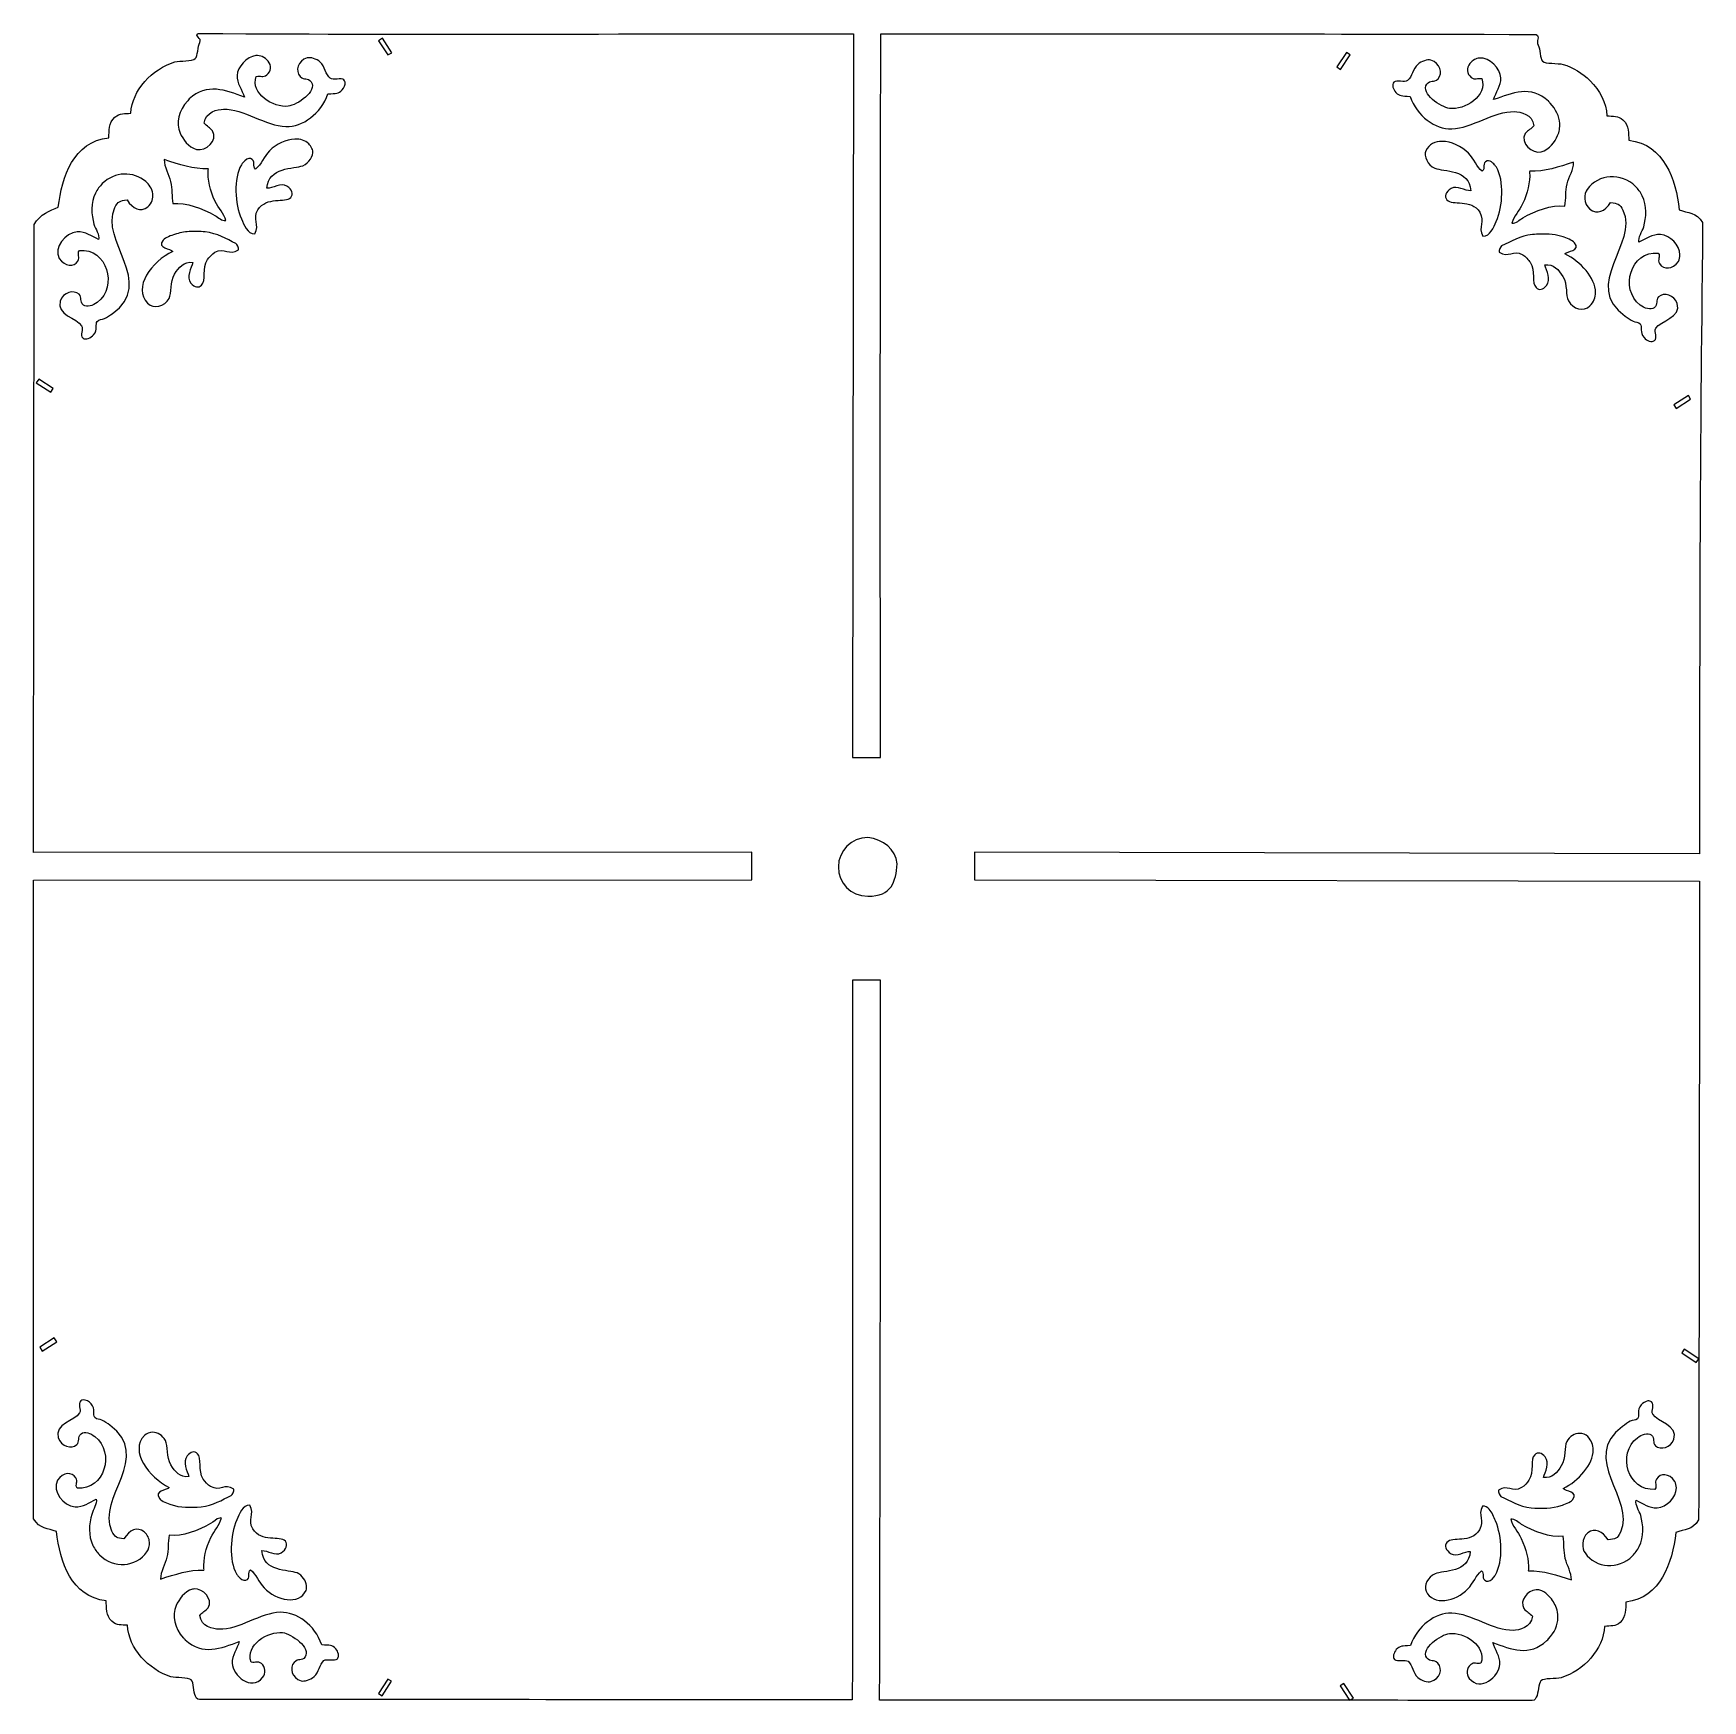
# Model space of a CAD drawing. Header units: centimetres. Extents: x -5.19 to 2.75, y 1.09 to 9.02.
import ezdxf

# ---------------------------------------------------------------- set-up
doc = ezdxf.new("R2010")
doc.units = ezdxf.units.CM
doc.header["$MEASUREMENT"] = 0
doc.layers.add('Layer 1', color=7, linetype='Continuous')

msp = doc.modelspace()

# ---------------------------------------------------------------- linework, layer by layer
at = {"layer": 'Layer 1', "color": 30}
for points, knots in [([(-4.40218, 9.02255), (-4.4221, 9.01141), (-4.38243, 8.99874), (-4.39391, 8.97956), (-4.39391, 8.97956), (-4.40521, 8.96069), (-4.40259, 8.91486), (-4.41541, 8.90266), (-4.41541, 8.90266), (-4.42934, 8.88941), (-4.48812, 8.89336), (-4.51298, 8.88695), (-4.51298, 8.88695), (-4.62125, 8.85305), (-4.71624, 8.75297), (-4.72216, 8.64304), (-4.72216, 8.64304), (-4.75005, 8.64016), (-4.77504, 8.64502), (-4.79823, 8.62402), (-4.79823, 8.62402), (-4.82824, 8.59685), (-4.82477, 8.55749), (-4.82717, 8.52646), (-4.82717, 8.52646), (-4.99541, 8.50712), (-5.04928, 8.34145), (-5.06695, 8.19656), (-5.06695, 8.19656), (-5.10697, 8.1785), (-5.15235, 8.16503), (-5.18188, 8.11387), (-5.18188, 8.11387), (-5.18188, 8.11387), (-5.18436, 5.12739), (-5.18436, 5.12739), (-5.18436, 5.12739), (-5.18436, 5.12739), (-1.76875, 5.12987), (-1.76875, 5.12987), (-1.76875, 5.12987), (-1.76875, 5.12987), (-1.76875, 4.99758), (-1.76875, 4.99758), (-1.76875, 4.99758), (-1.76875, 4.99758), (-5.18436, 4.99675), (-5.18436, 4.99675), (-5.18436, 4.99675), (-5.18558, 3.30841), (-5.18517, 3.17894), (-5.18436, 1.95983), (-5.18436, 1.95983), (-5.15536, 1.90872), (-5.11542, 1.91673), (-5.07604, 1.89865), (-5.07604, 1.89865), (-5.05885, 1.75397), (-5.00518, 1.58912), (-4.83957, 1.56957), (-4.83957, 1.56957), (-4.83726, 1.53859), (-4.84179, 1.49918), (-4.81229, 1.47201), (-4.81229, 1.47201), (-4.78949, 1.45101), (-4.76533, 1.4559), (-4.73787, 1.45299), (-4.73787, 1.45299), (-4.73219, 1.34324), (-4.63854, 1.24225), (-4.53199, 1.20825), (-4.53199, 1.20825), (-4.50753, 1.20182), (-4.44812, 1.20661), (-4.43443, 1.19337), (-4.43443, 1.19337), (-4.42183, 1.18117), (-4.42568, 1.13532), (-4.41458, 1.11647), (-4.41458, 1.11647), (-4.406, 1.10001), (-4.40664, 1.09995), (-4.38068, 1.09993), (-4.38068, 1.09993), (-3.08214, 1.10004), (-2.97433, 1.09945), (-1.29085, 1.09828), (-1.29085, 1.09828), (-1.28913, 2.93399), (-1.28916, 3.72925), (-1.28919, 4.52133), (-1.28919, 4.52133), (-1.28919, 4.52133), (-1.1569, 4.52133), (-1.1569, 4.52133), (-1.1569, 4.52133), (-1.1569, 2.93383), (-1.15732, 2.80113), (-1.16104, 1.09745), (-1.16104, 1.09745), (0.00857, 1.09657), (0.49781, 1.09708), (1.07387, 1.09663), (1.07387, 1.09663), (1.07387, 1.09663), (1.03005, 1.16525), (1.03005, 1.16525), (1.03005, 1.16525), (1.03005, 1.16525), (1.04741, 1.176), (1.04741, 1.176), (1.04741, 1.176), (1.04741, 1.176), (1.09206, 1.10655), (1.09206, 1.10655), (1.09206, 1.10655), (1.09206, 1.10655), (1.07387, 1.09663), (1.07387, 1.09663), (1.07387, 1.09663), (1.32697, 1.09642), (1.5316, 1.09558), (1.92798, 1.09497), (1.92798, 1.09497), (1.95393, 1.09495), (1.95327, 1.09505), (1.96188, 1.11151), (1.96188, 1.11151), (1.973, 1.13035), (1.97158, 1.17706), (1.9842, 1.18923), (1.9842, 1.18923), (1.99792, 1.20245), (2.05564, 1.19689), (2.08011, 1.20329), (2.08011, 1.20329), (2.18671, 1.23713), (2.28098, 1.33829), (2.28682, 1.44803), (2.28682, 1.44803), (2.31427, 1.4509), (2.3384, 1.44608), (2.36123, 1.46704), (2.36123, 1.46704), (2.39078, 1.49418), (2.38616, 1.53281), (2.38852, 1.56378), (2.38852, 1.56378), (2.55415, 1.58309), (2.60842, 1.74904), (2.62581, 1.89368), (2.62581, 1.89368), (2.66522, 1.91171), (2.70506, 1.90298), (2.73413, 1.95404), (2.73413, 1.95404), (2.73671, 3.17315), (2.73703, 3.30262), (2.73826, 4.99096), (2.73826, 4.99096), (2.73826, 4.99096), (-0.71042, 4.99758), (-0.71042, 4.99758), (-0.71042, 4.99758), (-0.71042, 4.99758), (-0.71042, 5.12987), (-0.71042, 5.12987), (-0.71042, 5.12987), (-0.71042, 5.12987), (2.73826, 5.1216), (2.73826, 5.1216), (2.73826, 5.1216), (2.73939, 6.68007), (2.73963, 6.80935), (2.75314, 8.12297), (2.75314, 8.12297), (2.7237, 8.17417), (2.68235, 8.16604), (2.64235, 8.18415), (2.64235, 8.18415), (2.62489, 8.32908), (2.57078, 8.49447), (2.40257, 8.51406), (2.40257, 8.51406), (2.40022, 8.54509), (2.40443, 8.58357), (2.37446, 8.61079), (2.37446, 8.61079), (2.35131, 8.63183), (2.32628, 8.62772), (2.29839, 8.63064), (2.29839, 8.63064), (2.29515, 8.69248), (2.26422, 8.75171), (2.21819, 8.79766), (2.21819, 8.79766), (2.18239, 8.83339), (2.13655, 8.86048), (2.08921, 8.87538), (2.08921, 8.87538), (2.06436, 8.88182), (2.00555, 8.87699), (1.99164, 8.89026), (1.99164, 8.89026), (1.97884, 8.90247), (1.98224, 8.94827), (1.97097, 8.96715), (1.97097, 8.96715), (1.95952, 8.98635), (1.98178, 9.00642), (1.96188, 9.01759), (1.96188, 9.01759), (0.55414, 9.02171), (0.5331, 9.01884), (-1.15525, 9.02007), (-1.15525, 9.02007), (-1.15877, 7.84132), (-1.15768, 6.14417), (-1.1569, 5.57966), (-1.1569, 5.57966), (-1.1569, 5.57966), (-1.28919, 5.57966), (-1.28919, 5.57966), (-1.28919, 5.57966), (-1.28919, 5.57966), (-1.28506, 9.02007), (-1.28506, 9.02007), (-1.28506, 9.02007), (-2.9734, 9.0213), (-3.1206, 9.01441), (-4.40218, 9.02255)], [0, 0, 0, 0, 0.0169492, 0.0169492, 0.0169492, 0.0169492, 0.0338983, 0.0338983, 0.0338983, 0.0338983, 0.0508475, 0.0508475, 0.0508475, 0.0508475, 0.0677966, 0.0677966, 0.0677966, 0.0677966, 0.0847458, 0.0847458, 0.0847458, 0.0847458, 0.1016949, 0.1016949, 0.1016949, 0.1016949, 0.1186441, 0.1186441, 0.1186441, 0.1186441, 0.1355932, 0.1355932, 0.1355932, 0.1355932, 0.1525424, 0.1525424, 0.1525424, 0.1525424, 0.1694915, 0.1694915, 0.1694915, 0.1694915, 0.1864407, 0.1864407, 0.1864407, 0.1864407, 0.2033898, 0.2033898, 0.2033898, 0.2033898, 0.220339, 0.220339, 0.220339, 0.220339, 0.2372881, 0.2372881, 0.2372881, 0.2372881, 0.2542373, 0.2542373, 0.2542373, 0.2542373, 0.2711864, 0.2711864, 0.2711864, 0.2711864, 0.2881356, 0.2881356, 0.2881356, 0.2881356, 0.3050847, 0.3050847, 0.3050847, 0.3050847, 0.3220339, 0.3220339, 0.3220339, 0.3220339, 0.3389831, 0.3389831, 0.3389831, 0.3389831, 0.3559322, 0.3559322, 0.3559322, 0.3559322, 0.3728814, 0.3728814, 0.3728814, 0.3728814, 0.3898305, 0.3898305, 0.3898305, 0.3898305, 0.4067797, 0.4067797, 0.4067797, 0.4067797, 0.4237288, 0.4237288, 0.4237288, 0.4237288, 0.440678, 0.440678, 0.440678, 0.440678, 0.4576271, 0.4576271, 0.4576271, 0.4576271, 0.4745763, 0.4745763, 0.4745763, 0.4745763, 0.4915254, 0.4915254, 0.4915254, 0.4915254, 0.5084746, 0.5084746, 0.5084746, 0.5084746, 0.5254237, 0.5254237, 0.5254237, 0.5254237, 0.5423729, 0.5423729, 0.5423729, 0.5423729, 0.559322, 0.559322, 0.559322, 0.559322, 0.5762712, 0.5762712, 0.5762712, 0.5762712, 0.5932203, 0.5932203, 0.5932203, 0.5932203, 0.6101695, 0.6101695, 0.6101695, 0.6101695, 0.6271186, 0.6271186, 0.6271186, 0.6271186, 0.6440678, 0.6440678, 0.6440678, 0.6440678, 0.6610169, 0.6610169, 0.6610169, 0.6610169, 0.6779661, 0.6779661, 0.6779661, 0.6779661, 0.6949153, 0.6949153, 0.6949153, 0.6949153, 0.7118644, 0.7118644, 0.7118644, 0.7118644, 0.7288136, 0.7288136, 0.7288136, 0.7288136, 0.7457627, 0.7457627, 0.7457627, 0.7457627, 0.7627119, 0.7627119, 0.7627119, 0.7627119, 0.779661, 0.779661, 0.779661, 0.779661, 0.7966102, 0.7966102, 0.7966102, 0.7966102, 0.8135593, 0.8135593, 0.8135593, 0.8135593, 0.8305085, 0.8305085, 0.8305085, 0.8305085, 0.8474576, 0.8474576, 0.8474576, 0.8474576, 0.8644068, 0.8644068, 0.8644068, 0.8644068, 0.8813559, 0.8813559, 0.8813559, 0.8813559, 0.8983051, 0.8983051, 0.8983051, 0.8983051, 0.9152542, 0.9152542, 0.9152542, 0.9152542, 0.9322034, 0.9322034, 0.9322034, 0.9322034, 0.9491525, 0.9491525, 0.9491525, 0.9491525, 0.9661017, 0.9661017, 0.9661017, 0.9661017, 1, 1, 1, 1]), ([(-3.52575, 9.00023), (-3.52575, 9.00023), (-3.48027, 8.93077), (-3.48027, 8.93077), (-3.48027, 8.93077), (-3.48027, 8.93077), (-3.49929, 8.92003), (-3.49929, 8.92003), (-3.49929, 8.92003), (-3.49929, 8.92003), (-3.54394, 8.98783), (-3.54394, 8.98783), (-3.54394, 8.98783), (-3.54394, 8.98783), (-3.52575, 9.00023), (-3.52575, 9.00023)], [0, 0, 0, 0, 0.2, 0.2, 0.2, 0.2, 0.4, 0.4, 0.4, 0.4, 0.6, 0.6, 0.6, 0.6, 1, 1, 1, 1]), ([(-4.12685, 8.91672), (-4.1066, 8.91884), (-4.08613, 8.91141), (-4.06897, 8.89026), (-4.06897, 8.89026), (-4.0527, 8.87021), (-4.054, 8.84159), (-4.07559, 8.82494), (-4.07559, 8.82494), (-4.0943, 8.81051), (-4.10402, 8.82355), (-4.12602, 8.81833), (-4.12602, 8.81833), (-4.15556, 8.73597), (-4.04327, 8.66789), (-3.97389, 8.67611), (-3.97389, 8.67611), (-3.93236, 8.68104), (-3.83291, 8.74798), (-3.86475, 8.79187), (-3.86475, 8.79187), (-3.882, 8.81565), (-3.89586, 8.79651), (-3.91684, 8.81833), (-3.91684, 8.81833), (-3.94262, 8.84515), (-3.92684, 8.89328), (-3.88376, 8.90597), (-3.88376, 8.90597), (-3.86864, 8.91041), (-3.83908, 8.90162), (-3.82175, 8.88613), (-3.82175, 8.88613), (-3.79851, 8.86535), (-3.79569, 8.82669), (-3.7738, 8.80923), (-3.7738, 8.80923), (-3.76005, 8.79827), (-3.72113, 8.81338), (-3.70848, 8.80096), (-3.70848, 8.80096), (-3.70574, 8.79827), (-3.70417, 8.79496), (-3.70352, 8.79104), (-3.70352, 8.79104), (-3.70154, 8.77928), (-3.70762, 8.76369), (-3.71674, 8.75383), (-3.71674, 8.75383), (-3.73554, 8.73354), (-3.74478, 8.73828), (-3.78454, 8.73482), (-3.78454, 8.73482), (-3.81788, 8.63964), (-3.90554, 8.57733), (-3.98464, 8.57938), (-3.98464, 8.57938), (-4.07903, 8.58181), (-4.18868, 8.66575), (-4.28064, 8.66206), (-4.28064, 8.66206), (-4.31016, 8.66086), (-4.36619, 8.65123), (-4.37324, 8.59591), (-4.37324, 8.59591), (-4.35947, 8.57934), (-4.34732, 8.57527), (-4.33355, 8.5587), (-4.33355, 8.5587), (-4.30706, 8.51334), (-4.36597, 8.45957), (-4.40962, 8.47106), (-4.40962, 8.47106), (-4.44827, 8.48124), (-4.47497, 8.51986), (-4.48734, 8.54796), (-4.48734, 8.54796), (-4.50838, 8.59572), (-4.49465, 8.65643), (-4.45179, 8.70174), (-4.45179, 8.70174), (-4.44892, 8.70476), (-4.44746, 8.70795), (-4.44435, 8.71084), (-4.44435, 8.71084), (-4.36037, 8.78808), (-4.27189, 8.75266), (-4.18225, 8.71993), (-4.18225, 8.71993), (-4.19201, 8.754), (-4.21865, 8.78569), (-4.21697, 8.82246), (-4.21697, 8.82246), (-4.21514, 8.86284), (-4.1714, 8.91205), (-4.12685, 8.91672)], [0, 0, 0, 0, 0.04, 0.04, 0.04, 0.04, 0.08, 0.08, 0.08, 0.08, 0.12, 0.12, 0.12, 0.12, 0.16, 0.16, 0.16, 0.16, 0.2, 0.2, 0.2, 0.2, 0.24, 0.24, 0.24, 0.24, 0.28, 0.28, 0.28, 0.28, 0.32, 0.32, 0.32, 0.32, 0.36, 0.36, 0.36, 0.36, 0.4, 0.4, 0.4, 0.4, 0.44, 0.44, 0.44, 0.44, 0.48, 0.48, 0.48, 0.48, 0.52, 0.52, 0.52, 0.52, 0.56, 0.56, 0.56, 0.56, 0.6, 0.6, 0.6, 0.6, 0.64, 0.64, 0.64, 0.64, 0.68, 0.68, 0.68, 0.68, 0.72, 0.72, 0.72, 0.72, 0.76, 0.76, 0.76, 0.76, 0.8, 0.8, 0.8, 0.8, 0.84, 0.84, 0.84, 0.84, 0.88, 0.88, 0.88, 0.88, 0.92, 0.92, 0.92, 0.92, 1, 1, 1, 1]), ([(1.05981, 8.93243), (1.05981, 8.93243), (1.07717, 8.92003), (1.07717, 8.92003), (1.07717, 8.92003), (1.07717, 8.92003), (1.0317, 8.8514), (1.0317, 8.8514), (1.0317, 8.8514), (1.0317, 8.8514), (1.01351, 8.86298), (1.01351, 8.86298), (1.01351, 8.86298), (1.01351, 8.86298), (1.05981, 8.93243), (1.05981, 8.93243)], [0, 0, 0, 0, 0.2, 0.2, 0.2, 0.2, 0.4, 0.4, 0.4, 0.4, 0.6, 0.6, 0.6, 0.6, 1, 1, 1, 1]), ([(1.6915, 8.90514), (1.74032, 8.90926), (1.79209, 8.85494), (1.79403, 8.81089), (1.79403, 8.81089), (1.79565, 8.77412), (1.76912, 8.74159), (1.7593, 8.70753), (1.7593, 8.70753), (1.84899, 8.74013), (1.93588, 8.77745), (2.01975, 8.70009), (2.01975, 8.70009), (2.02288, 8.69722), (2.02599, 8.69319), (2.02885, 8.69017), (2.02885, 8.69017), (2.05559, 8.66181), (2.07121, 8.62778), (2.0735, 8.59426), (2.0735, 8.59426), (2.07487, 8.57415), (2.07149, 8.55428), (2.06357, 8.53638), (2.06357, 8.53638), (2.05116, 8.5083), (2.02451, 8.46961), (1.98585, 8.45949), (1.98585, 8.45949), (1.94218, 8.44805), (1.88322, 8.5018), (1.90979, 8.54713), (1.90979, 8.54713), (1.92358, 8.56368), (1.93733, 8.56696), (1.95113, 8.58351), (1.95113, 8.58351), (1.94415, 8.63883), (1.88639, 8.64924), (1.85687, 8.65048), (1.85687, 8.65048), (1.76491, 8.65431), (1.65443, 8.57093), (1.56004, 8.56863), (1.56004, 8.56863), (1.48095, 8.5667), (1.39479, 8.62802), (1.3616, 8.72324), (1.3616, 8.72324), (1.32184, 8.72676), (1.31256, 8.72193), (1.2938, 8.74226), (1.2938, 8.74226), (1.28165, 8.75542), (1.27372, 8.77946), (1.28471, 8.79021), (1.28471, 8.79021), (1.29738, 8.80262), (1.33626, 8.78754), (1.35003, 8.79848), (1.35003, 8.79848), (1.37194, 8.81591), (1.3747, 8.85464), (1.39798, 8.87538), (1.39798, 8.87538), (1.41533, 8.89084), (1.4457, 8.89968), (1.46082, 8.89522), (1.46082, 8.89522), (1.50388, 8.88247), (1.52055, 8.83354), (1.49472, 8.80675), (1.49472, 8.80675), (1.47371, 8.78496), (1.45909, 8.80488), (1.4418, 8.78112), (1.4418, 8.78112), (1.4099, 8.73727), (1.5086, 8.67036), (1.55012, 8.66536), (1.55012, 8.66536), (1.61949, 8.65704), (1.7325, 8.72518), (1.70308, 8.80758), (1.70308, 8.80758), (1.68109, 8.81283), (1.67133, 8.79891), (1.65264, 8.81337), (1.65264, 8.81337), (1.63108, 8.83004), (1.62973, 8.85866), (1.64603, 8.87868), (1.64603, 8.87868), (1.65978, 8.89558), (1.67523, 8.90377), (1.6915, 8.90514)], [0, 0, 0, 0, 0.04, 0.04, 0.04, 0.04, 0.08, 0.08, 0.08, 0.08, 0.12, 0.12, 0.12, 0.12, 0.16, 0.16, 0.16, 0.16, 0.2, 0.2, 0.2, 0.2, 0.24, 0.24, 0.24, 0.24, 0.28, 0.28, 0.28, 0.28, 0.32, 0.32, 0.32, 0.32, 0.36, 0.36, 0.36, 0.36, 0.4, 0.4, 0.4, 0.4, 0.44, 0.44, 0.44, 0.44, 0.48, 0.48, 0.48, 0.48, 0.52, 0.52, 0.52, 0.52, 0.56, 0.56, 0.56, 0.56, 0.6, 0.6, 0.6, 0.6, 0.64, 0.64, 0.64, 0.64, 0.68, 0.68, 0.68, 0.68, 0.72, 0.72, 0.72, 0.72, 0.76, 0.76, 0.76, 0.76, 0.8, 0.8, 0.8, 0.8, 0.84, 0.84, 0.84, 0.84, 0.88, 0.88, 0.88, 0.88, 0.92, 0.92, 0.92, 0.92, 1, 1, 1, 1]), ([(-3.94164, 8.51984), (-3.9165, 8.5206), (-3.89284, 8.51377), (-3.87632, 8.49752), (-3.87632, 8.49752), (-3.87003, 8.49133), (-3.86473, 8.4843), (-3.86061, 8.4752), (-3.86061, 8.4752), (-3.85921, 8.47209), (-3.85778, 8.468), (-3.8573, 8.46445), (-3.8573, 8.46445), (-3.85396, 8.43955), (-3.87327, 8.40602), (-3.90443, 8.39334), (-3.90443, 8.39334), (-3.94577, 8.37652), (-4.06873, 8.38984), (-4.07476, 8.28585), (-4.07476, 8.28585), (-4.04804, 8.28467), (-4.00773, 8.31328), (-3.97967, 8.2966), (-3.97967, 8.2966), (-3.95357, 8.28109), (-3.94857, 8.25789), (-3.96148, 8.24286), (-3.96148, 8.24286), (-3.98659, 8.2137), (-4.0767, 8.25046), (-4.11775, 8.18333), (-4.11775, 8.18333), (-4.14547, 8.13799), (-4.10662, 8.11558), (-4.13264, 8.06923), (-4.13264, 8.06923), (-4.16768, 8.06989), (-4.18359, 8.11119), (-4.1963, 8.14033), (-4.1963, 8.14033), (-4.22764, 8.21218), (-4.23458, 8.33314), (-4.1963, 8.39747), (-4.1963, 8.39747), (-4.19423, 8.40096), (-4.19133, 8.40522), (-4.18803, 8.40905), (-4.18803, 8.40905), (-4.17813, 8.42053), (-4.16373, 8.43068), (-4.15248, 8.42724), (-4.15248, 8.42724), (-4.12528, 8.41891), (-4.14587, 8.38838), (-4.1285, 8.37763), (-4.1285, 8.37763), (-4.10161, 8.39844), (-4.08982, 8.43673), (-4.06236, 8.46445), (-4.06236, 8.46445), (-4.03036, 8.49673), (-3.98353, 8.51858), (-3.94164, 8.51984)], [0, 0, 0, 0, 0.0588235, 0.0588235, 0.0588235, 0.0588235, 0.1176471, 0.1176471, 0.1176471, 0.1176471, 0.1764706, 0.1764706, 0.1764706, 0.1764706, 0.2352941, 0.2352941, 0.2352941, 0.2352941, 0.2941176, 0.2941176, 0.2941176, 0.2941176, 0.3529412, 0.3529412, 0.3529412, 0.3529412, 0.4117647, 0.4117647, 0.4117647, 0.4117647, 0.4705882, 0.4705882, 0.4705882, 0.4705882, 0.5294118, 0.5294118, 0.5294118, 0.5294118, 0.5882353, 0.5882353, 0.5882353, 0.5882353, 0.6470588, 0.6470588, 0.6470588, 0.6470588, 0.7058824, 0.7058824, 0.7058824, 0.7058824, 0.7647059, 0.7647059, 0.7647059, 0.7647059, 0.8235294, 0.8235294, 0.8235294, 0.8235294, 0.8823529, 0.8823529, 0.8823529, 0.8823529, 1, 1, 1, 1]), ([(1.51456, 8.5091), (1.55749, 8.50885), (1.60655, 8.48612), (1.63941, 8.45287), (1.63941, 8.45287), (1.66684, 8.42512), (1.67787, 8.38773), (1.70473, 8.36688), (1.70473, 8.36688), (1.72212, 8.3776), (1.70149, 8.4082), (1.72871, 8.41649), (1.72871, 8.41649), (1.73715, 8.41906), (1.7472, 8.41342), (1.756, 8.40574), (1.756, 8.40574), (1.75893, 8.40318), (1.76097, 8.40035), (1.76344, 8.39747), (1.76344, 8.39747), (1.76673, 8.39364), (1.77046, 8.38939), (1.77253, 8.3859), (1.77253, 8.3859), (1.79162, 8.3537), (1.79905, 8.30758), (1.79816, 8.26022), (1.79816, 8.26022), (1.79728, 8.21286), (1.78743, 8.16466), (1.77171, 8.12876), (1.77171, 8.12876), (1.75895, 8.09963), (1.74308, 8.05827), (1.70804, 8.05765), (1.70804, 8.05765), (1.68209, 8.10404), (1.72081, 8.12638), (1.69316, 8.17175), (1.69316, 8.17175), (1.6522, 8.23894), (1.56195, 8.20208), (1.53689, 8.23128), (1.53689, 8.23128), (1.524, 8.24634), (1.5306, 8.26956), (1.55673, 8.28503), (1.55673, 8.28503), (1.58481, 8.30166), (1.62344, 8.27313), (1.65016, 8.27428), (1.65016, 8.27428), (1.64428, 8.37827), (1.52115, 8.36488), (1.47984, 8.38176), (1.47984, 8.38176), (1.44425, 8.39631), (1.42557, 8.43964), (1.43684, 8.46445), (1.43684, 8.46445), (1.4513, 8.49627), (1.48118, 8.50929), (1.51456, 8.5091)], [0, 0, 0, 0, 0.0588235, 0.0588235, 0.0588235, 0.0588235, 0.1176471, 0.1176471, 0.1176471, 0.1176471, 0.1764706, 0.1764706, 0.1764706, 0.1764706, 0.2352941, 0.2352941, 0.2352941, 0.2352941, 0.2941176, 0.2941176, 0.2941176, 0.2941176, 0.3529412, 0.3529412, 0.3529412, 0.3529412, 0.4117647, 0.4117647, 0.4117647, 0.4117647, 0.4705882, 0.4705882, 0.4705882, 0.4705882, 0.5294118, 0.5294118, 0.5294118, 0.5294118, 0.5882353, 0.5882353, 0.5882353, 0.5882353, 0.6470588, 0.6470588, 0.6470588, 0.6470588, 0.7058824, 0.7058824, 0.7058824, 0.7058824, 0.7647059, 0.7647059, 0.7647059, 0.7647059, 0.8235294, 0.8235294, 0.8235294, 0.8235294, 0.8823529, 0.8823529, 0.8823529, 0.8823529, 1, 1, 1, 1]), ([(-4.56341, 8.42228), (-4.4938, 8.40028), (-4.42384, 8.37605), (-4.35423, 8.37846), (-4.35423, 8.37846), (-4.35198, 8.37703), (-4.35303, 8.37576), (-4.35423, 8.37432), (-4.35423, 8.37432), (-4.35631, 8.32739), (-4.34678, 8.2756), (-4.32115, 8.22384), (-4.32115, 8.22384), (-4.30559, 8.19238), (-4.27889, 8.1657), (-4.26989, 8.13206), (-4.26989, 8.13206), (-4.29127, 8.12973), (-4.30549, 8.14765), (-4.32198, 8.15687), (-4.32198, 8.15687), (-4.38313, 8.19105), (-4.45823, 8.21951), (-4.5229, 8.21309), (-4.5229, 8.21309), (-4.52839, 8.24782), (-4.52419, 8.28244), (-4.53282, 8.3181), (-4.53282, 8.3181), (-4.54128, 8.35306), (-4.56308, 8.38577), (-4.56341, 8.42228)], [0, 0, 0, 0, 0.1111111, 0.1111111, 0.1111111, 0.1111111, 0.2222222, 0.2222222, 0.2222222, 0.2222222, 0.3333333, 0.3333333, 0.3333333, 0.3333333, 0.4444444, 0.4444444, 0.4444444, 0.4444444, 0.5555556, 0.5555556, 0.5555556, 0.5555556, 0.6666667, 0.6666667, 0.6666667, 0.6666667, 0.7777778, 0.7777778, 0.7777778, 0.7777778, 1, 1, 1, 1]), ([(-4.75441, 8.35365), (-4.71723, 8.3552), (-4.67962, 8.34319), (-4.65105, 8.3181), (-4.65105, 8.3181), (-4.64289, 8.31093), (-4.63615, 8.30258), (-4.62956, 8.29329), (-4.62956, 8.29329), (-4.62367, 8.28502), (-4.61846, 8.27288), (-4.61715, 8.26022), (-4.61715, 8.26022), (-4.61498, 8.23912), (-4.6211, 8.215), (-4.64196, 8.19821), (-4.64196, 8.19821), (-4.67552, 8.17121), (-4.7129, 8.18839), (-4.74035, 8.23046), (-4.74035, 8.23046), (-4.77432, 8.22578), (-4.78337, 8.22551), (-4.79823, 8.19408), (-4.79823, 8.19408), (-4.87297, 8.03593), (-4.60028, 7.83852), (-4.81063, 7.68971), (-4.81063, 7.68971), (-4.82073, 7.68256), (-4.83539, 7.6722), (-4.84701, 7.66656), (-4.84701, 7.66656), (-4.85883, 7.66084), (-4.87335, 7.66378), (-4.88174, 7.65333), (-4.88174, 7.65333), (-4.89317, 7.6391), (-4.87672, 7.61408), (-4.8991, 7.58967), (-4.8991, 7.58967), (-4.91337, 7.57413), (-4.93617, 7.56333), (-4.94954, 7.57396), (-4.94954, 7.57396), (-4.96765, 7.58837), (-4.94567, 7.61523), (-4.95615, 7.63266), (-4.95615, 7.63266), (-4.97784, 7.66868), (-5.07854, 7.68462), (-5.05785, 7.75007), (-5.05785, 7.75007), (-5.04478, 7.79145), (-4.99306, 7.80502), (-4.96855, 7.78232), (-4.96855, 7.78232), (-4.95202, 7.767), (-4.96758, 7.74764), (-4.94788, 7.73105), (-4.94788, 7.73105), (-4.93164, 7.71738), (-4.90105, 7.72863), (-4.88174, 7.74346), (-4.88174, 7.74346), (-4.78158, 7.82033), (-4.83604, 8.00139), (-4.9669, 7.99068), (-4.9669, 7.99068), (-4.97965, 7.97284), (-4.96153, 7.95788), (-4.97352, 7.94024), (-4.97352, 7.94024), (-4.99407, 7.90997), (-5.03428, 7.91276), (-5.06281, 7.95182), (-5.06281, 7.95182), (-5.08909, 8.00513), (-5.03459, 8.07406), (-4.97682, 8.07832), (-4.97682, 8.07832), (-4.93753, 8.08121), (-4.90946, 8.05749), (-4.87512, 8.04194), (-4.87512, 8.04194), (-4.87037, 8.06553), (-4.89032, 8.09104), (-4.89745, 8.11553), (-4.89745, 8.11553), (-4.91024, 8.15943), (-4.91434, 8.21815), (-4.89083, 8.26353), (-4.89083, 8.26353), (-4.88184, 8.28089), (-4.87021, 8.29588), (-4.85776, 8.30818), (-4.85776, 8.30818), (-4.82835, 8.33723), (-4.79159, 8.3521), (-4.75441, 8.35365)], [0, 0, 0, 0, 0.0384615, 0.0384615, 0.0384615, 0.0384615, 0.0769231, 0.0769231, 0.0769231, 0.0769231, 0.1153846, 0.1153846, 0.1153846, 0.1153846, 0.1538462, 0.1538462, 0.1538462, 0.1538462, 0.1923077, 0.1923077, 0.1923077, 0.1923077, 0.2307692, 0.2307692, 0.2307692, 0.2307692, 0.2692308, 0.2692308, 0.2692308, 0.2692308, 0.3076923, 0.3076923, 0.3076923, 0.3076923, 0.3461538, 0.3461538, 0.3461538, 0.3461538, 0.3846154, 0.3846154, 0.3846154, 0.3846154, 0.4230769, 0.4230769, 0.4230769, 0.4230769, 0.4615385, 0.4615385, 0.4615385, 0.4615385, 0.5, 0.5, 0.5, 0.5, 0.5384615, 0.5384615, 0.5384615, 0.5384615, 0.5769231, 0.5769231, 0.5769231, 0.5769231, 0.6153846, 0.6153846, 0.6153846, 0.6153846, 0.6538462, 0.6538462, 0.6538462, 0.6538462, 0.6923077, 0.6923077, 0.6923077, 0.6923077, 0.7307692, 0.7307692, 0.7307692, 0.7307692, 0.7692308, 0.7692308, 0.7692308, 0.7692308, 0.8076923, 0.8076923, 0.8076923, 0.8076923, 0.8461538, 0.8461538, 0.8461538, 0.8461538, 0.8846154, 0.8846154, 0.8846154, 0.8846154, 0.9230769, 0.9230769, 0.9230769, 0.9230769, 1, 1, 1, 1]), ([(2.13964, 8.40988), (2.13926, 8.37337), (2.11756, 8.34147), (2.10905, 8.30652), (2.10905, 8.30652), (2.10037, 8.27088), (2.10385, 8.23624), (2.0983, 8.20152), (2.0983, 8.20152), (2.03365, 8.20803), (1.95858, 8.17938), (1.89738, 8.14529), (1.89738, 8.14529), (1.88088, 8.1361), (1.86749, 8.11812), (1.84612, 8.12049), (1.84612, 8.12049), (1.85517, 8.15411), (1.88094, 8.18), (1.89656, 8.21144), (1.89656, 8.21144), (1.92226, 8.26316), (1.93247, 8.31498), (1.93046, 8.36192), (1.93046, 8.36192), (1.92925, 8.36336), (1.92903, 8.36546), (1.93128, 8.36688), (1.93128, 8.36688), (2.0009, 8.36438), (2.07, 8.38798), (2.13964, 8.40988)], [0, 0, 0, 0, 0.1111111, 0.1111111, 0.1111111, 0.1111111, 0.2222222, 0.2222222, 0.2222222, 0.2222222, 0.3333333, 0.3333333, 0.3333333, 0.3333333, 0.4444444, 0.4444444, 0.4444444, 0.4444444, 0.5555556, 0.5555556, 0.5555556, 0.5555556, 0.6666667, 0.6666667, 0.6666667, 0.6666667, 0.7777778, 0.7777778, 0.7777778, 0.7777778, 1, 1, 1, 1]), ([(2.3141, 8.34042), (2.35637, 8.34298), (2.40043, 8.32821), (2.43399, 8.29495), (2.43399, 8.29495), (2.44642, 8.28262), (2.45727, 8.26767), (2.46624, 8.2503), (2.46624, 8.2503), (2.48967, 8.20489), (2.4857, 8.14701), (2.47285, 8.10313), (2.47285, 8.10313), (2.46569, 8.07864), (2.44581, 8.05313), (2.45053, 8.02954), (2.45053, 8.02954), (2.48489, 8.04504), (2.51377, 8.06886), (2.55305, 8.06592), (2.55305, 8.06592), (2.59998, 8.06238), (2.64408, 8.01579), (2.64483, 7.97001), (2.64483, 7.97001), (2.64502, 7.95944), (2.64316, 7.94858), (2.63822, 7.93859), (2.63822, 7.93859), (2.60963, 7.89957), (2.5686, 7.89754), (2.54809, 7.92784), (2.54809, 7.92784), (2.53614, 7.9455), (2.55502, 7.96042), (2.5423, 7.97827), (2.5423, 7.97827), (2.41146, 7.98918), (2.35627, 7.80807), (2.45632, 7.73105), (2.45632, 7.73105), (2.4756, 7.7162), (2.50703, 7.70418), (2.52329, 7.71783), (2.52329, 7.71783), (2.543, 7.73439), (2.5274, 7.75462), (2.54396, 7.76992), (2.54396, 7.76992), (2.56849, 7.79258), (2.61942, 7.77907), (2.63243, 7.73767), (2.63243, 7.73767), (2.65302, 7.67218), (2.55247, 7.65625), (2.53073, 7.62026), (2.53073, 7.62026), (2.52022, 7.60285), (2.54225, 7.57594), (2.52411, 7.56156), (2.52411, 7.56156), (2.51074, 7.55094), (2.48875, 7.56088), (2.47451, 7.57644), (2.47451, 7.57644), (2.45216, 7.60089), (2.46773, 7.62669), (2.45632, 7.64093), (2.45632, 7.64093), (2.44794, 7.65138), (2.43423, 7.64842), (2.42242, 7.65416), (2.42242, 7.65416), (2.4108, 7.65982), (2.3953, 7.67015), (2.38521, 7.67731), (2.38521, 7.67731), (2.17507, 7.82642), (2.44897, 8.02342), (2.37446, 8.18167), (2.37446, 8.18167), (2.35964, 8.21313), (2.34972, 8.21333), (2.31576, 8.21805), (2.31576, 8.21805), (2.28824, 8.17603), (2.25089, 8.15958), (2.21736, 8.18663), (2.21736, 8.18663), (2.18402, 8.21355), (2.18841, 8.25885), (2.20413, 8.28089), (2.20413, 8.28089), (2.23058, 8.31799), (2.27183, 8.33787), (2.3141, 8.34042)], [0, 0, 0, 0, 0.04, 0.04, 0.04, 0.04, 0.08, 0.08, 0.08, 0.08, 0.12, 0.12, 0.12, 0.12, 0.16, 0.16, 0.16, 0.16, 0.2, 0.2, 0.2, 0.2, 0.24, 0.24, 0.24, 0.24, 0.28, 0.28, 0.28, 0.28, 0.32, 0.32, 0.32, 0.32, 0.36, 0.36, 0.36, 0.36, 0.4, 0.4, 0.4, 0.4, 0.44, 0.44, 0.44, 0.44, 0.48, 0.48, 0.48, 0.48, 0.52, 0.52, 0.52, 0.52, 0.56, 0.56, 0.56, 0.56, 0.6, 0.6, 0.6, 0.6, 0.64, 0.64, 0.64, 0.64, 0.68, 0.68, 0.68, 0.68, 0.72, 0.72, 0.72, 0.72, 0.76, 0.76, 0.76, 0.76, 0.8, 0.8, 0.8, 0.8, 0.84, 0.84, 0.84, 0.84, 0.88, 0.88, 0.88, 0.88, 0.92, 0.92, 0.92, 0.92, 1, 1, 1, 1]), ([(-4.40714, 8.0808), (-4.39457, 8.0805), (-4.38173, 8.07959), (-4.36911, 8.07832), (-4.36911, 8.07832), (-4.31141, 8.0725), (-4.2671, 8.04434), (-4.22276, 8.02375), (-4.22276, 8.02375), (-4.21749, 8.02129), (-4.20856, 8.00204), (-4.20953, 7.99398), (-4.20953, 7.99398), (-4.2553, 7.9637), (-4.27621, 8.00756), (-4.32281, 7.98158), (-4.32281, 7.98158), (-4.33615, 7.97414), (-4.34988, 7.95698), (-4.35671, 7.94686), (-4.35671, 7.94686), (-4.38376, 7.90671), (-4.36329, 7.84543), (-4.38564, 7.82531), (-4.38564, 7.82531), (-4.40128, 7.81122), (-4.41915, 7.81455), (-4.43608, 7.83523), (-4.43608, 7.83523), (-4.45999, 7.86443), (-4.43601, 7.90548), (-4.42699, 7.93363), (-4.42699, 7.93363), (-4.46875, 7.93955), (-4.4956, 7.90882), (-4.5138, 7.87823), (-4.5138, 7.87823), (-4.53693, 7.83934), (-4.52624, 7.78833), (-4.54026, 7.76247), (-4.54026, 7.76247), (-4.56161, 7.72312), (-4.61366, 7.70973), (-4.64279, 7.73932), (-4.64279, 7.73932), (-4.71553, 7.81326), (-4.62226, 7.93848), (-4.5229, 7.98572), (-4.5229, 7.98572), (-4.53241, 8.00036), (-4.59942, 7.99907), (-4.56837, 8.03946), (-4.56837, 8.03946), (-4.55888, 8.05181), (-4.52852, 8.06188), (-4.5138, 8.06674), (-4.5138, 8.06674), (-4.49251, 8.07378), (-4.46904, 8.07831), (-4.44435, 8.07997), (-4.44435, 8.07997), (-4.432, 8.0808), (-4.41971, 8.0811), (-4.40714, 8.0808)], [0, 0, 0, 0, 0.0588235, 0.0588235, 0.0588235, 0.0588235, 0.1176471, 0.1176471, 0.1176471, 0.1176471, 0.1764706, 0.1764706, 0.1764706, 0.1764706, 0.2352941, 0.2352941, 0.2352941, 0.2352941, 0.2941176, 0.2941176, 0.2941176, 0.2941176, 0.3529412, 0.3529412, 0.3529412, 0.3529412, 0.4117647, 0.4117647, 0.4117647, 0.4117647, 0.4705882, 0.4705882, 0.4705882, 0.4705882, 0.5294118, 0.5294118, 0.5294118, 0.5294118, 0.5882353, 0.5882353, 0.5882353, 0.5882353, 0.6470588, 0.6470588, 0.6470588, 0.6470588, 0.7058824, 0.7058824, 0.7058824, 0.7058824, 0.7647059, 0.7647059, 0.7647059, 0.7647059, 0.8235294, 0.8235294, 0.8235294, 0.8235294, 0.8823529, 0.8823529, 0.8823529, 0.8823529, 1, 1, 1, 1]), ([(1.98172, 8.0684), (2.01983, 8.06958), (2.05729, 8.06578), (2.08921, 8.05517), (2.08921, 8.05517), (2.10391, 8.05028), (2.1343, 8.03942), (2.14378, 8.02706), (2.14378, 8.02706), (2.17477, 7.98663), (2.10784, 7.98877), (2.0983, 7.97414), (2.0983, 7.97414), (2.17277, 7.93861), (2.24371, 7.85924), (2.24382, 7.79059), (2.24382, 7.79059), (2.24385, 7.7677), (2.23558, 7.74538), (2.21736, 7.72692), (2.21736, 7.72692), (2.1882, 7.69737), (2.13613, 7.71151), (2.11484, 7.7509), (2.11484, 7.7509), (2.10086, 7.77677), (2.11145, 7.82774), (2.08838, 7.86665), (2.08838, 7.86665), (2.07022, 7.89727), (2.04416, 7.92792), (2.00239, 7.92205), (2.00239, 7.92205), (2.01137, 7.89389), (2.03461, 7.85282), (2.01066, 7.82366), (2.01066, 7.82366), (1.9937, 7.803), (1.97667, 7.79962), (1.96105, 7.81374), (1.96105, 7.81374), (1.93872, 7.83389), (1.95993, 7.89427), (1.93294, 7.93445), (1.93294, 7.93445), (1.92612, 7.94459), (1.91071, 7.96255), (1.89738, 7.97001), (1.89738, 7.97001), (1.85083, 7.99605), (1.83066, 7.95206), (1.78493, 7.98241), (1.78493, 7.98241), (1.78397, 7.99047), (1.79206, 8.00972), (1.79734, 8.01217), (1.79734, 8.01217), (1.8417, 8.0327), (1.88598, 8.06018), (1.94368, 8.06592), (1.94368, 8.06592), (1.95631, 8.06717), (1.96901, 8.06801), (1.98172, 8.0684)], [0, 0, 0, 0, 0.0588235, 0.0588235, 0.0588235, 0.0588235, 0.1176471, 0.1176471, 0.1176471, 0.1176471, 0.1764706, 0.1764706, 0.1764706, 0.1764706, 0.2352941, 0.2352941, 0.2352941, 0.2352941, 0.2941176, 0.2941176, 0.2941176, 0.2941176, 0.3529412, 0.3529412, 0.3529412, 0.3529412, 0.4117647, 0.4117647, 0.4117647, 0.4117647, 0.4705882, 0.4705882, 0.4705882, 0.4705882, 0.5294118, 0.5294118, 0.5294118, 0.5294118, 0.5882353, 0.5882353, 0.5882353, 0.5882353, 0.6470588, 0.6470588, 0.6470588, 0.6470588, 0.7058824, 0.7058824, 0.7058824, 0.7058824, 0.7647059, 0.7647059, 0.7647059, 0.7647059, 0.8235294, 0.8235294, 0.8235294, 0.8235294, 0.8823529, 0.8823529, 0.8823529, 0.8823529, 1, 1, 1, 1]), ([(-5.16038, 7.378), (-5.16038, 7.378), (-5.09175, 7.33335), (-5.09175, 7.33335), (-5.09175, 7.33335), (-5.09175, 7.33335), (-5.1025, 7.31599), (-5.1025, 7.31599), (-5.1025, 7.31599), (-5.1025, 7.31599), (-5.17195, 7.36064), (-5.17195, 7.36064), (-5.17195, 7.36064), (-5.17195, 7.36064), (-5.16038, 7.378), (-5.16038, 7.378)], [0, 0, 0, 0, 0.2, 0.2, 0.2, 0.2, 0.4, 0.4, 0.4, 0.4, 0.6, 0.6, 0.6, 0.6, 1, 1, 1, 1]), ([(2.68535, 7.30111), (2.68535, 7.30111), (2.69609, 7.28292), (2.69609, 7.28292), (2.69609, 7.28292), (2.69609, 7.28292), (2.62664, 7.2391), (2.62664, 7.2391), (2.62664, 7.2391), (2.62664, 7.2391), (2.61589, 7.25646), (2.61589, 7.25646), (2.61589, 7.25646), (2.61589, 7.25646), (2.68535, 7.30111), (2.68535, 7.30111)], [0, 0, 0, 0, 0.2, 0.2, 0.2, 0.2, 0.4, 0.4, 0.4, 0.4, 0.6, 0.6, 0.6, 0.6, 1, 1, 1, 1]), ([(-1.21726, 5.19932), (-1.14321, 5.18897), (-1.08566, 5.14401), (-1.07753, 5.07365), (-1.07753, 5.07365), (-1.08381, 4.9892), (-1.1028, 4.91793), (-1.21726, 4.91986), (-1.21726, 4.91986), (-1.29941, 4.91991), (-1.35705, 4.98216), (-1.35699, 5.05959), (-1.35699, 5.05959), (-1.35694, 5.13702), (-1.29469, 5.19938), (-1.21726, 5.19932)], [0, 0, 0, 0, 0.2, 0.2, 0.2, 0.2, 0.4, 0.4, 0.4, 0.4, 0.6, 0.6, 0.6, 0.6, 1, 1, 1, 1]), ([(-5.08596, 2.81973), (-5.08596, 2.81973), (-5.07439, 2.80154), (-5.07439, 2.80154), (-5.07439, 2.80154), (-5.07439, 2.80154), (-5.14384, 2.75689), (-5.14384, 2.75689), (-5.14384, 2.75689), (-5.14384, 2.75689), (-5.15542, 2.77508), (-5.15542, 2.77508), (-5.15542, 2.77508), (-5.15542, 2.77508), (-5.08596, 2.81973), (-5.08596, 2.81973)], [0, 0, 0, 0, 0.2, 0.2, 0.2, 0.2, 0.4, 0.4, 0.4, 0.4, 0.6, 0.6, 0.6, 0.6, 1, 1, 1, 1]), ([(2.6655, 2.76681), (2.6655, 2.76681), (2.73495, 2.72051), (2.73495, 2.72051), (2.73495, 2.72051), (2.73495, 2.72051), (2.72255, 2.70314), (2.72255, 2.70314), (2.72255, 2.70314), (2.72255, 2.70314), (2.65393, 2.74862), (2.65393, 2.74862), (2.65393, 2.74862), (2.65393, 2.74862), (2.6655, 2.76681), (2.6655, 2.76681)], [0, 0, 0, 0, 0.2, 0.2, 0.2, 0.2, 0.4, 0.4, 0.4, 0.4, 0.6, 0.6, 0.6, 0.6, 1, 1, 1, 1]), ([(-4.94871, 2.52455), (-4.93629, 2.52572), (-4.9212, 2.51718), (-4.91068, 2.50553), (-4.91068, 2.50553), (-4.88868, 2.48113), (-4.90455, 2.45526), (-4.89331, 2.44104), (-4.89331, 2.44104), (-4.88507, 2.43061), (-4.87104, 2.43437), (-4.85941, 2.42864), (-4.85941, 2.42864), (-4.84798, 2.42299), (-4.83214, 2.41181), (-4.82221, 2.40466), (-4.82221, 2.40466), (-4.61532, 2.25581), (-4.88564, 2.05911), (-4.81229, 1.90113), (-4.81229, 1.90113), (-4.7977, 1.86972), (-4.78867, 1.86863), (-4.75523, 1.86392), (-4.75523, 1.86392), (-4.72814, 1.90587), (-4.6915, 1.924), (-4.6585, 1.89699), (-4.6585, 1.89699), (-4.64208, 1.88356), (-4.63477, 1.86569), (-4.63369, 1.84821), (-4.63369, 1.84821), (-4.63261, 1.83073), (-4.63753, 1.81374), (-4.64527, 1.80273), (-4.64527, 1.80273), (-4.69735, 1.72866), (-4.8049, 1.72144), (-4.87099, 1.78785), (-4.87099, 1.78785), (-4.88324, 1.80014), (-4.89358, 1.81516), (-4.90241, 1.8325), (-4.90241, 1.8325), (-4.92548, 1.87783), (-4.92085, 1.9367), (-4.9082, 1.9805), (-4.9082, 1.9805), (-4.90114, 2.00494), (-4.88205, 2.02971), (-4.8867, 2.05326), (-4.8867, 2.05326), (-4.92053, 2.03779), (-4.94889, 2.01394), (-4.98757, 2.01688), (-4.98757, 2.01688), (-5.04444, 2.02122), (-5.09703, 2.08937), (-5.07108, 2.14256), (-5.07108, 2.14256), (-5.04294, 2.18151), (-5.00363, 2.18438), (-4.98344, 2.15413), (-4.98344, 2.15413), (-4.97167, 2.13651), (-4.98935, 2.12318), (-4.97682, 2.10535), (-4.97682, 2.10535), (-4.848, 2.09447), (-4.79481, 2.27403), (-4.89331, 2.35092), (-4.89331, 2.35092), (-4.9123, 2.36575), (-4.94262, 2.37777), (-4.95863, 2.36415), (-4.95863, 2.36415), (-4.97804, 2.34761), (-4.963, 2.32733), (-4.9793, 2.31206), (-4.9793, 2.31206), (-5.00346, 2.28943), (-5.05414, 2.30297), (-5.06695, 2.3443), (-5.06695, 2.3443), (-5.08722, 2.40968), (-4.98748, 2.42662), (-4.96607, 2.46254), (-4.96607, 2.46254), (-4.95573, 2.47992), (-4.97732, 2.50523), (-4.95946, 2.51959), (-4.95946, 2.51959), (-4.95617, 2.52224), (-4.95285, 2.52416), (-4.94871, 2.52455)], [0, 0, 0, 0, 0.04, 0.04, 0.04, 0.04, 0.08, 0.08, 0.08, 0.08, 0.12, 0.12, 0.12, 0.12, 0.16, 0.16, 0.16, 0.16, 0.2, 0.2, 0.2, 0.2, 0.24, 0.24, 0.24, 0.24, 0.28, 0.28, 0.28, 0.28, 0.32, 0.32, 0.32, 0.32, 0.36, 0.36, 0.36, 0.36, 0.4, 0.4, 0.4, 0.4, 0.44, 0.44, 0.44, 0.44, 0.48, 0.48, 0.48, 0.48, 0.52, 0.52, 0.52, 0.52, 0.56, 0.56, 0.56, 0.56, 0.6, 0.6, 0.6, 0.6, 0.64, 0.64, 0.64, 0.64, 0.68, 0.68, 0.68, 0.68, 0.72, 0.72, 0.72, 0.72, 0.76, 0.76, 0.76, 0.76, 0.8, 0.8, 0.8, 0.8, 0.84, 0.84, 0.84, 0.84, 0.88, 0.88, 0.88, 0.88, 0.92, 0.92, 0.92, 0.92, 1, 1, 1, 1]), ([(2.4927, 2.51959), (2.49927, 2.52056), (2.50512, 2.51944), (2.51006, 2.51546), (2.51006, 2.51546), (2.52789, 2.50107), (2.50552, 2.47415), (2.51585, 2.45675), (2.51585, 2.45675), (2.5372, 2.4208), (2.63709, 2.40386), (2.61672, 2.33852), (2.61672, 2.33852), (2.60385, 2.29721), (2.5532, 2.28444), (2.52908, 2.3071), (2.52908, 2.3071), (2.5128, 2.32239), (2.52779, 2.3418), (2.5084, 2.35836), (2.5084, 2.35836), (2.49242, 2.37201), (2.4621, 2.35993), (2.44309, 2.34513), (2.44309, 2.34513), (2.34447, 2.26839), (2.39776, 2.08887), (2.5266, 2.09956), (2.5266, 2.09956), (2.53914, 2.11737), (2.52141, 2.13074), (2.53321, 2.14835), (2.53321, 2.14835), (2.55345, 2.17857), (2.59276, 2.17659), (2.62085, 2.1376), (2.62085, 2.1376), (2.6257, 2.12762), (2.62848, 2.11755), (2.62829, 2.10701), (2.62829, 2.10701), (2.62749, 2.0613), (2.58355, 2.01538), (2.53734, 2.01192), (2.53734, 2.01192), (2.49866, 2.00904), (2.47028, 2.03195), (2.43647, 2.04747), (2.43647, 2.04747), (2.43179, 2.02393), (2.45178, 1.99916), (2.4588, 1.97471), (2.4588, 1.97471), (2.47139, 1.93089), (2.47449, 1.87284), (2.45135, 1.82754), (2.45135, 1.82754), (2.4425, 1.81021), (2.43136, 1.79517), (2.41911, 1.78289), (2.41911, 1.78289), (2.35292, 1.71658), (2.24619, 1.7228), (2.19421, 1.79695), (2.19421, 1.79695), (2.17876, 1.81897), (2.17457, 1.86521), (2.20744, 1.89203), (2.20744, 1.89203), (2.24049, 1.91899), (2.27715, 1.90095), (2.30418, 1.85896), (2.30418, 1.85896), (2.33763, 1.86362), (2.34743, 1.86395), (2.36206, 1.89534), (2.36206, 1.89534), (2.43564, 2.05321), (2.1657, 2.25032), (2.37281, 2.39887), (2.37281, 2.39887), (2.38275, 2.40601), (2.39774, 2.41805), (2.40919, 2.42368), (2.40919, 2.42368), (2.42082, 2.42939), (2.43483, 2.42483), (2.44309, 2.43525), (2.44309, 2.43525), (2.45434, 2.44946), (2.43841, 2.4762), (2.46045, 2.50057), (2.46045, 2.50057), (2.46923, 2.51027), (2.48173, 2.51797), (2.4927, 2.51959)], [0, 0, 0, 0, 0.04, 0.04, 0.04, 0.04, 0.08, 0.08, 0.08, 0.08, 0.12, 0.12, 0.12, 0.12, 0.16, 0.16, 0.16, 0.16, 0.2, 0.2, 0.2, 0.2, 0.24, 0.24, 0.24, 0.24, 0.28, 0.28, 0.28, 0.28, 0.32, 0.32, 0.32, 0.32, 0.36, 0.36, 0.36, 0.36, 0.4, 0.4, 0.4, 0.4, 0.44, 0.44, 0.44, 0.44, 0.48, 0.48, 0.48, 0.48, 0.52, 0.52, 0.52, 0.52, 0.56, 0.56, 0.56, 0.56, 0.6, 0.6, 0.6, 0.6, 0.64, 0.64, 0.64, 0.64, 0.68, 0.68, 0.68, 0.68, 0.72, 0.72, 0.72, 0.72, 0.76, 0.76, 0.76, 0.76, 0.8, 0.8, 0.8, 0.8, 0.84, 0.84, 0.84, 0.84, 0.88, 0.88, 0.88, 0.88, 0.92, 0.92, 0.92, 0.92, 1, 1, 1, 1]), ([(-4.61881, 2.37076), (-4.59513, 2.37064), (-4.57073, 2.35648), (-4.55762, 2.3319), (-4.55762, 2.3319), (-4.54386, 2.30607), (-4.55388, 2.25417), (-4.53117, 2.21532), (-4.53117, 2.21532), (-4.51329, 2.18475), (-4.48713, 2.15407), (-4.446, 2.15992), (-4.446, 2.15992), (-4.45485, 2.18804), (-4.47785, 2.2292), (-4.45427, 2.25831), (-4.45427, 2.25831), (-4.43758, 2.27894), (-4.42004, 2.28315), (-4.40466, 2.26906), (-4.40466, 2.26906), (-4.38268, 2.24895), (-4.40396, 2.18764), (-4.37738, 2.14752), (-4.37738, 2.14752), (-4.37067, 2.1374), (-4.35577, 2.12024), (-4.34265, 2.11279), (-4.34265, 2.11279), (-4.29681, 2.08679), (-4.27687, 2.13069), (-4.23186, 2.10039), (-4.23186, 2.10039), (-4.23091, 2.09235), (-4.23989, 2.07225), (-4.24508, 2.0698), (-4.24508, 2.0698), (-4.28876, 2.04931), (-4.33049, 2.02261), (-4.3873, 2.01688), (-4.3873, 2.01688), (-4.43701, 2.01186), (-4.48927, 2.01269), (-4.53117, 2.0268), (-4.53117, 2.0268), (-4.54565, 2.03168), (-4.57558, 2.04257), (-4.58491, 2.05492), (-4.58491, 2.05492), (-4.61542, 2.09528), (-4.54882, 2.09406), (-4.53943, 2.10866), (-4.53943, 2.10866), (-4.6372, 2.15595), (-4.7294, 2.28135), (-4.65767, 2.35505), (-4.65767, 2.35505), (-4.6469, 2.36611), (-4.63302, 2.37083), (-4.61881, 2.37076)], [0, 0, 0, 0, 0.0625, 0.0625, 0.0625, 0.0625, 0.125, 0.125, 0.125, 0.125, 0.1875, 0.1875, 0.1875, 0.1875, 0.25, 0.25, 0.25, 0.25, 0.3125, 0.3125, 0.3125, 0.3125, 0.375, 0.375, 0.375, 0.375, 0.4375, 0.4375, 0.4375, 0.4375, 0.5, 0.5, 0.5, 0.5, 0.5625, 0.5625, 0.5625, 0.5625, 0.625, 0.625, 0.625, 0.625, 0.6875, 0.6875, 0.6875, 0.6875, 0.75, 0.75, 0.75, 0.75, 0.8125, 0.8125, 0.8125, 0.8125, 0.875, 0.875, 0.875, 0.875, 1, 1, 1, 1]), ([(2.16858, 2.3658), (2.18284, 2.36586), (2.19669, 2.36117), (2.20744, 2.35009), (2.20744, 2.35009), (2.22534, 2.33163), (2.23314, 2.3101), (2.23307, 2.28725), (2.23307, 2.28725), (2.23286, 2.21871), (2.16341, 2.13906), (2.09003, 2.1037), (2.09003, 2.1037), (2.0994, 2.08908), (2.16525, 2.09027), (2.13468, 2.04995), (2.13468, 2.04995), (2.12534, 2.03762), (2.0946, 2.02753), (2.08011, 2.02267), (2.08011, 2.02267), (2.03819, 2.00861), (1.98678, 2.00683), (1.93707, 2.01192), (1.93707, 2.01192), (1.88027, 2.01773), (1.83768, 2.04511), (1.79403, 2.06566), (1.79403, 2.06566), (1.78884, 2.06812), (1.78067, 2.08739), (1.78163, 2.09543), (1.78163, 2.09543), (1.82669, 2.12566), (1.84655, 2.0819), (1.89242, 2.10783), (1.89242, 2.10783), (1.90556, 2.11526), (1.9196, 2.13245), (1.92632, 2.14256), (1.92632, 2.14256), (1.95296, 2.18264), (1.93242, 2.24402), (1.95443, 2.2641), (1.95443, 2.2641), (1.96983, 2.27817), (1.98738, 2.274), (2.00404, 2.25335), (2.00404, 2.25335), (2.02758, 2.22421), (2.00466, 2.18389), (1.99577, 2.15579), (1.99577, 2.15579), (2.03689, 2.14987), (2.06301, 2.18065), (2.08094, 2.21118), (2.08094, 2.21118), (2.10371, 2.25), (2.0936, 2.30113), (2.1074, 2.32694), (2.1074, 2.32694), (2.12054, 2.3515), (2.14482, 2.36571), (2.16858, 2.3658)], [0, 0, 0, 0, 0.0588235, 0.0588235, 0.0588235, 0.0588235, 0.1176471, 0.1176471, 0.1176471, 0.1176471, 0.1764706, 0.1764706, 0.1764706, 0.1764706, 0.2352941, 0.2352941, 0.2352941, 0.2352941, 0.2941176, 0.2941176, 0.2941176, 0.2941176, 0.3529412, 0.3529412, 0.3529412, 0.3529412, 0.4117647, 0.4117647, 0.4117647, 0.4117647, 0.4705882, 0.4705882, 0.4705882, 0.4705882, 0.5294118, 0.5294118, 0.5294118, 0.5294118, 0.5882353, 0.5882353, 0.5882353, 0.5882353, 0.6470588, 0.6470588, 0.6470588, 0.6470588, 0.7058824, 0.7058824, 0.7058824, 0.7058824, 0.7647059, 0.7647059, 0.7647059, 0.7647059, 0.8235294, 0.8235294, 0.8235294, 0.8235294, 0.8823529, 0.8823529, 0.8823529, 0.8823529, 1, 1, 1, 1]), ([(-4.15661, 2.02432), (-4.13107, 1.97801), (-4.16895, 1.95717), (-4.14173, 1.91188), (-4.14173, 1.91188), (-4.10141, 1.8448), (-4.01179, 1.88149), (-3.98712, 1.85234), (-3.98712, 1.85234), (-3.97442, 1.83732), (-3.98206, 1.81322), (-4.00779, 1.79777), (-4.00779, 1.79777), (-4.03543, 1.78117), (-4.07242, 1.80967), (-4.09874, 1.80852), (-4.09874, 1.80852), (-4.09295, 1.70471), (-3.9724, 1.71871), (-3.93172, 1.70186), (-3.93172, 1.70186), (-3.90544, 1.69098), (-3.88936, 1.66447), (-3.88707, 1.6415), (-3.88707, 1.6415), (-3.88631, 1.63385), (-3.88595, 1.62537), (-3.88872, 1.61918), (-3.88872, 1.61918), (-3.92126, 1.54655), (-4.03046, 1.57175), (-4.08799, 1.63076), (-4.08799, 1.63076), (-4.11499, 1.65847), (-4.12603, 1.69594), (-4.15248, 1.71674), (-4.15248, 1.71674), (-4.1696, 1.70604), (-4.14883, 1.67541), (-4.17563, 1.66714), (-4.17563, 1.66714), (-4.18671, 1.66372), (-4.20063, 1.67385), (-4.21036, 1.68533), (-4.21036, 1.68533), (-4.2136, 1.68915), (-4.21741, 1.69425), (-4.21945, 1.69773), (-4.21945, 1.69773), (-4.25704, 1.762), (-4.24959, 1.88236), (-4.21863, 1.95404), (-4.21863, 1.95404), (-4.20607, 1.98312), (-4.19112, 2.02371), (-4.15661, 2.02432)], [0, 0, 0, 0, 0.0666667, 0.0666667, 0.0666667, 0.0666667, 0.1333333, 0.1333333, 0.1333333, 0.1333333, 0.2, 0.2, 0.2, 0.2, 0.2666667, 0.2666667, 0.2666667, 0.2666667, 0.3333333, 0.3333333, 0.3333333, 0.3333333, 0.4, 0.4, 0.4, 0.4, 0.4666667, 0.4666667, 0.4666667, 0.4666667, 0.5333333, 0.5333333, 0.5333333, 0.5333333, 0.6, 0.6, 0.6, 0.6, 0.6666667, 0.6666667, 0.6666667, 0.6666667, 0.7333333, 0.7333333, 0.7333333, 0.7333333, 0.8, 0.8, 0.8, 0.8, 0.8666667, 0.8666667, 0.8666667, 0.8666667, 1, 1, 1, 1]), ([(1.70639, 2.02019), (1.71932, 2.01992), (1.72938, 2.01413), (1.73781, 2.00531), (1.73781, 2.00531), (1.75185, 1.9906), (1.76058, 1.96726), (1.7684, 1.94908), (1.7684, 1.94908), (1.78383, 1.91322), (1.79323, 1.86572), (1.79403, 1.81844), (1.79403, 1.81844), (1.79483, 1.77116), (1.78641, 1.7257), (1.76757, 1.69359), (1.76757, 1.69359), (1.76553, 1.69011), (1.76338, 1.68501), (1.76013, 1.68119), (1.76013, 1.68119), (1.75038, 1.66974), (1.73565, 1.65957), (1.72458, 1.663), (1.72458, 1.663), (1.69779, 1.67132), (1.71853, 1.70105), (1.70143, 1.71178), (1.70143, 1.71178), (1.67494, 1.69101), (1.66397, 1.65346), (1.63693, 1.62579), (1.63693, 1.62579), (1.57932, 1.56687), (1.4701, 1.5432), (1.43767, 1.61587), (1.43767, 1.61587), (1.42661, 1.64065), (1.4456, 1.68326), (1.48066, 1.69773), (1.48066, 1.69773), (1.52137, 1.71452), (1.64174, 1.70058), (1.64768, 1.80439), (1.64768, 1.80439), (1.62137, 1.80557), (1.58435, 1.77699), (1.55673, 1.79364), (1.55673, 1.79364), (1.53103, 1.80912), (1.52417, 1.83238), (1.53689, 1.84738), (1.53689, 1.84738), (1.56161, 1.8765), (1.65109, 1.8399), (1.6915, 1.90691), (1.6915, 1.90691), (1.71879, 1.95217), (1.68077, 1.97391), (1.70639, 2.02019)], [0, 0, 0, 0, 0.0625, 0.0625, 0.0625, 0.0625, 0.125, 0.125, 0.125, 0.125, 0.1875, 0.1875, 0.1875, 0.1875, 0.25, 0.25, 0.25, 0.25, 0.3125, 0.3125, 0.3125, 0.3125, 0.375, 0.375, 0.375, 0.375, 0.4375, 0.4375, 0.4375, 0.4375, 0.5, 0.5, 0.5, 0.5, 0.5625, 0.5625, 0.5625, 0.5625, 0.625, 0.625, 0.625, 0.625, 0.6875, 0.6875, 0.6875, 0.6875, 0.75, 0.75, 0.75, 0.75, 0.8125, 0.8125, 0.8125, 0.8125, 0.875, 0.875, 0.875, 0.875, 1, 1, 1, 1]), ([(-4.29883, 1.96314), (-4.29639, 1.96346), (-4.29402, 1.96343), (-4.29139, 1.96314), (-4.29139, 1.96314), (-4.3003, 1.92958), (-4.32563, 1.90191), (-4.341, 1.87053), (-4.341, 1.87053), (-4.3663, 1.8189), (-4.37688, 1.76774), (-4.3749, 1.72088), (-4.3749, 1.72088), (-4.37372, 1.71943), (-4.37351, 1.71734), (-4.37572, 1.71592), (-4.37572, 1.71592), (-4.44426, 1.71842), (-4.51221, 1.69479), (-4.58077, 1.67292), (-4.58077, 1.67292), (-4.5804, 1.70937), (-4.55939, 1.74221), (-4.55101, 1.7771), (-4.55101, 1.7771), (-4.54246, 1.81269), (-4.54572, 1.84662), (-4.54026, 1.88128), (-4.54026, 1.88128), (-4.47661, 1.87478), (-4.4029, 1.90265), (-4.34265, 1.93668), (-4.34265, 1.93668), (-4.32843, 1.94471), (-4.31593, 1.96091), (-4.29883, 1.96314)], [0, 0, 0, 0, 0.1, 0.1, 0.1, 0.1, 0.2, 0.2, 0.2, 0.2, 0.3, 0.3, 0.3, 0.3, 0.4, 0.4, 0.4, 0.4, 0.5, 0.5, 0.5, 0.5, 0.6, 0.6, 0.6, 0.6, 0.7, 0.7, 0.7, 0.7, 0.8, 0.8, 0.8, 0.8, 1, 1, 1, 1]), ([(1.84033, 1.95818), (1.86138, 1.96051), (1.87618, 1.94175), (1.89242, 1.93255), (1.89242, 1.93255), (1.95263, 1.89843), (2.02637, 1.86991), (2.09003, 1.87632), (2.09003, 1.87632), (2.09544, 1.84165), (2.09146, 1.80691), (2.09995, 1.77132), (2.09995, 1.77132), (2.10828, 1.73641), (2.1294, 1.70524), (2.12972, 1.66879), (2.12972, 1.66879), (2.06119, 1.69075), (1.99404, 1.71418), (1.92549, 1.71178), (1.92549, 1.71178), (1.92328, 1.71321), (1.92348, 1.71531), (1.92467, 1.71674), (1.92467, 1.71674), (1.92672, 1.7636), (1.91517, 1.81473), (1.88994, 1.8664), (1.88994, 1.8664), (1.87462, 1.8978), (1.84919, 1.9246), (1.84033, 1.95818)], [0, 0, 0, 0, 0.1111111, 0.1111111, 0.1111111, 0.1111111, 0.2222222, 0.2222222, 0.2222222, 0.2222222, 0.3333333, 0.3333333, 0.3333333, 0.3333333, 0.4444444, 0.4444444, 0.4444444, 0.4444444, 0.5555556, 0.5555556, 0.5555556, 0.5555556, 0.6666667, 0.6666667, 0.6666667, 0.6666667, 0.7777778, 0.7777778, 0.7777778, 0.7777778, 1, 1, 1, 1]), ([(-4.4212, 1.62579), (-4.37945, 1.62911), (-4.3297, 1.57892), (-4.35423, 1.5365), (-4.35423, 1.5365), (-4.36781, 1.51998), (-4.38116, 1.51664), (-4.39474, 1.50012), (-4.39474, 1.50012), (-4.38788, 1.44489), (-4.3312, 1.4352), (-4.30214, 1.43397), (-4.30214, 1.43397), (-4.2116, 1.43015), (-4.10403, 1.5127), (-4.01109, 1.515), (-4.01109, 1.515), (-3.93322, 1.51692), (-3.84699, 1.45545), (-3.81431, 1.36038), (-3.81431, 1.36038), (-3.77516, 1.35687), (-3.76581, 1.36083), (-3.74734, 1.34054), (-3.74734, 1.34054), (-3.74136, 1.33397), (-3.7369, 1.32541), (-3.73493, 1.31656), (-3.73493, 1.31656), (-3.73445, 1.31435), (-3.73416, 1.31207), (-3.73411, 1.30995), (-3.73411, 1.30995), (-3.73392, 1.30357), (-3.73584, 1.29744), (-3.7399, 1.29341), (-3.7399, 1.29341), (-3.75237, 1.28102), (-3.79001, 1.29606), (-3.80356, 1.28514), (-3.80356, 1.28514), (-3.82514, 1.26775), (-3.82777, 1.22978), (-3.85069, 1.20908), (-3.85069, 1.20908), (-3.86777, 1.19364), (-3.89782, 1.18478), (-3.9127, 1.18923), (-3.9127, 1.18923), (-3.9551, 1.20196), (-3.97037, 1.25014), (-3.94495, 1.27688), (-3.94495, 1.27688), (-3.92427, 1.29863), (-3.91071, 1.27879), (-3.89368, 1.30251), (-3.89368, 1.30251), (-3.86228, 1.34628), (-3.95947, 1.41328), (-4.00035, 1.41826), (-4.00035, 1.41826), (-4.06864, 1.42657), (-4.17897, 1.35996), (-4.15, 1.2777), (-4.15, 1.2777), (-4.12835, 1.27246), (-4.11962, 1.28552), (-4.10122, 1.27109), (-4.10122, 1.27109), (-4.07999, 1.25444), (-4.07938, 1.22493), (-4.09543, 1.20494), (-4.09543, 1.20494), (-4.14959, 1.13747), (-4.23758, 1.2141), (-4.24012, 1.27274), (-4.24012, 1.27274), (-4.24172, 1.30945), (-4.21589, 1.3421), (-4.20622, 1.37609), (-4.20622, 1.37609), (-4.29453, 1.34356), (-4.38079, 1.30714), (-4.46337, 1.38436), (-4.46337, 1.38436), (-4.46643, 1.38724), (-4.46966, 1.39043), (-4.47246, 1.39346), (-4.47246, 1.39346), (-4.51459, 1.43876), (-4.52714, 1.49959), (-4.50636, 1.54725), (-4.50636, 1.54725), (-4.49414, 1.57528), (-4.46754, 1.61487), (-4.42947, 1.62497), (-4.42947, 1.62497), (-4.42678, 1.62568), (-4.42398, 1.62557), (-4.4212, 1.62579)], [0, 0, 0, 0, 0.0384615, 0.0384615, 0.0384615, 0.0384615, 0.0769231, 0.0769231, 0.0769231, 0.0769231, 0.1153846, 0.1153846, 0.1153846, 0.1153846, 0.1538462, 0.1538462, 0.1538462, 0.1538462, 0.1923077, 0.1923077, 0.1923077, 0.1923077, 0.2307692, 0.2307692, 0.2307692, 0.2307692, 0.2692308, 0.2692308, 0.2692308, 0.2692308, 0.3076923, 0.3076923, 0.3076923, 0.3076923, 0.3461538, 0.3461538, 0.3461538, 0.3461538, 0.3846154, 0.3846154, 0.3846154, 0.3846154, 0.4230769, 0.4230769, 0.4230769, 0.4230769, 0.4615385, 0.4615385, 0.4615385, 0.4615385, 0.5, 0.5, 0.5, 0.5, 0.5384615, 0.5384615, 0.5384615, 0.5384615, 0.5769231, 0.5769231, 0.5769231, 0.5769231, 0.6153846, 0.6153846, 0.6153846, 0.6153846, 0.6538462, 0.6538462, 0.6538462, 0.6538462, 0.6923077, 0.6923077, 0.6923077, 0.6923077, 0.7307692, 0.7307692, 0.7307692, 0.7307692, 0.7692308, 0.7692308, 0.7692308, 0.7692308, 0.8076923, 0.8076923, 0.8076923, 0.8076923, 0.8461538, 0.8461538, 0.8461538, 0.8461538, 0.8846154, 0.8846154, 0.8846154, 0.8846154, 0.9230769, 0.9230769, 0.9230769, 0.9230769, 1, 1, 1, 1]), ([(1.96105, 1.62166), (1.9667, 1.62213), (1.97304, 1.62144), (1.97841, 1.62001), (1.97841, 1.62001), (1.99268, 1.6162), (2.00483, 1.60833), (2.01562, 1.59851), (2.01562, 1.59851), (2.0336, 1.58215), (2.04687, 1.56065), (2.05448, 1.54311), (2.05448, 1.54311), (2.05966, 1.53119), (2.06332, 1.5182), (2.0644, 1.50508), (2.0644, 1.50508), (2.06481, 1.50016), (2.06538, 1.49437), (2.06523, 1.48937), (2.06523, 1.48937), (2.06416, 1.45435), (2.04827, 1.41818), (2.02058, 1.3885), (2.02058, 1.3885), (2.01777, 1.38547), (2.01537, 1.38311), (2.01231, 1.38023), (2.01231, 1.38023), (1.92963, 1.30312), (1.84342, 1.33847), (1.75517, 1.37113), (1.75517, 1.37113), (1.76478, 1.33712), (1.79072, 1.30531), (1.78907, 1.26861), (1.78907, 1.26861), (1.78644, 1.20997), (1.69761, 1.13326), (1.64355, 1.20081), (1.64355, 1.20081), (1.62753, 1.22082), (1.62891, 1.24951), (1.65016, 1.26613), (1.65016, 1.26613), (1.66858, 1.28053), (1.67729, 1.26753), (1.69895, 1.27274), (1.69895, 1.27274), (1.72803, 1.35496), (1.6176, 1.42233), (1.54929, 1.41413), (1.54929, 1.41413), (1.5084, 1.4092), (1.41046, 1.34219), (1.4418, 1.29837), (1.4418, 1.29837), (1.45879, 1.27463), (1.47324, 1.29452), (1.49389, 1.27274), (1.49389, 1.27274), (1.51928, 1.24596), (1.50324, 1.19777), (1.46082, 1.1851), (1.46082, 1.1851), (1.44593, 1.18066), (1.41587, 1.18948), (1.39881, 1.20494), (1.39881, 1.20494), (1.37592, 1.22568), (1.37406, 1.26441), (1.35251, 1.28184), (1.35251, 1.28184), (1.33897, 1.29278), (1.30047, 1.2777), (1.28801, 1.2901), (1.28801, 1.2901), (1.27722, 1.30086), (1.2843, 1.32411), (1.29628, 1.33723), (1.29628, 1.33723), (1.31478, 1.3575), (1.3241, 1.35279), (1.36326, 1.35625), (1.36326, 1.35625), (1.39607, 1.45126), (1.48217, 1.5129), (1.56004, 1.51087), (1.56004, 1.51087), (1.65297, 1.50843), (1.76137, 1.42532), (1.85191, 1.42901), (1.85191, 1.42901), (1.88098, 1.4302), (1.93674, 1.44076), (1.94368, 1.49598), (1.94368, 1.49598), (1.93013, 1.51252), (1.91673, 1.51582), (1.90317, 1.53236), (1.90317, 1.53236), (1.88034, 1.57199), (1.92146, 1.61837), (1.96105, 1.62166)], [0, 0, 0, 0, 0.037037, 0.037037, 0.037037, 0.037037, 0.0740741, 0.0740741, 0.0740741, 0.0740741, 0.1111111, 0.1111111, 0.1111111, 0.1111111, 0.1481481, 0.1481481, 0.1481481, 0.1481481, 0.1851852, 0.1851852, 0.1851852, 0.1851852, 0.2222222, 0.2222222, 0.2222222, 0.2222222, 0.2592593, 0.2592593, 0.2592593, 0.2592593, 0.2962963, 0.2962963, 0.2962963, 0.2962963, 0.3333333, 0.3333333, 0.3333333, 0.3333333, 0.3703704, 0.3703704, 0.3703704, 0.3703704, 0.4074074, 0.4074074, 0.4074074, 0.4074074, 0.4444444, 0.4444444, 0.4444444, 0.4444444, 0.4814815, 0.4814815, 0.4814815, 0.4814815, 0.5185185, 0.5185185, 0.5185185, 0.5185185, 0.5555556, 0.5555556, 0.5555556, 0.5555556, 0.5925926, 0.5925926, 0.5925926, 0.5925926, 0.6296296, 0.6296296, 0.6296296, 0.6296296, 0.6666667, 0.6666667, 0.6666667, 0.6666667, 0.7037037, 0.7037037, 0.7037037, 0.7037037, 0.7407407, 0.7407407, 0.7407407, 0.7407407, 0.7777778, 0.7777778, 0.7777778, 0.7777778, 0.8148148, 0.8148148, 0.8148148, 0.8148148, 0.8518519, 0.8518519, 0.8518519, 0.8518519, 0.8888889, 0.8888889, 0.8888889, 0.8888889, 0.9259259, 0.9259259, 0.9259259, 0.9259259, 1, 1, 1, 1]), ([(-3.50012, 1.1975), (-3.50012, 1.1975), (-3.48193, 1.18675), (-3.48193, 1.18675), (-3.48193, 1.18675), (-3.48193, 1.18675), (-3.5274, 1.11813), (-3.5274, 1.11813), (-3.5274, 1.11813), (-3.5274, 1.11813), (-3.54477, 1.12887), (-3.54477, 1.12887), (-3.54477, 1.12887), (-3.54477, 1.12887), (-3.50012, 1.1975), (-3.50012, 1.1975)], [0, 0, 0, 0, 0.2, 0.2, 0.2, 0.2, 0.4, 0.4, 0.4, 0.4, 0.6, 0.6, 0.6, 0.6, 1, 1, 1, 1])]:
    msp.add_open_spline(points, degree=3, knots=knots, dxfattribs=at)

doc.saveas('drawing.dxf')
